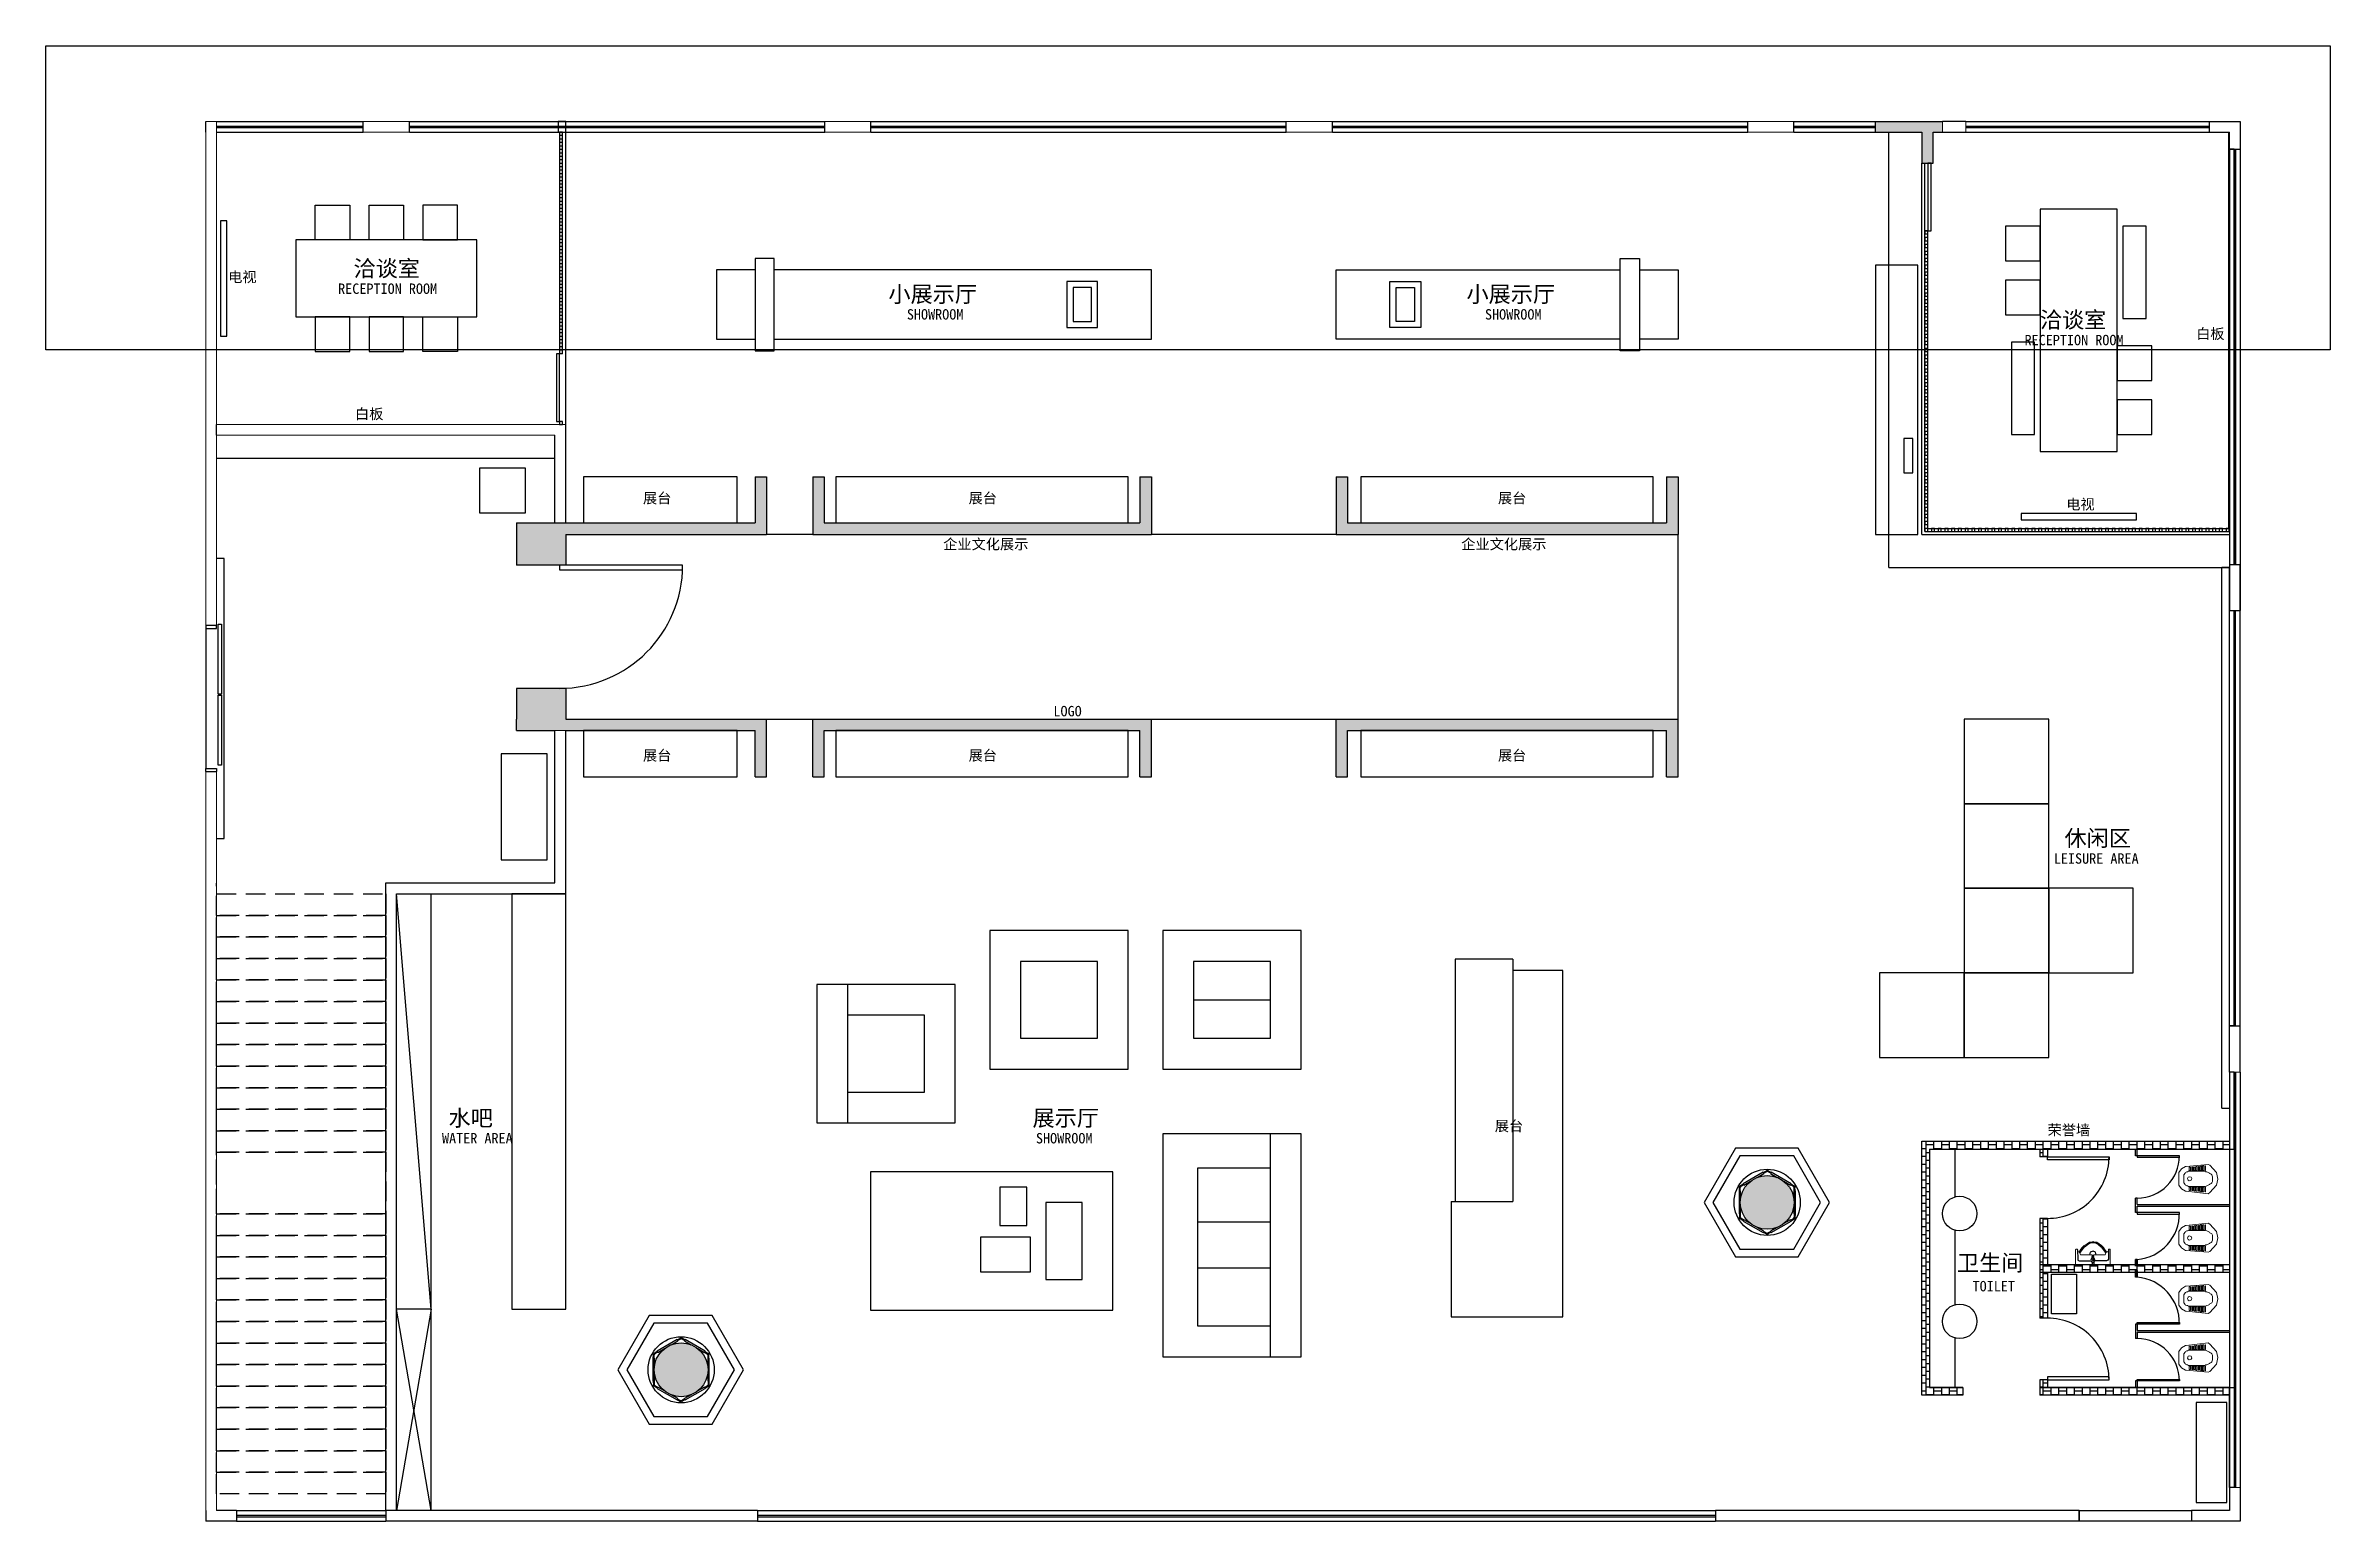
# Model space of a CAD drawing. Header units: millimetres. Extents: x 5625199 to 7433318, y -3316392 to -2552493.
# Drawn here: x 6098060 to 6127761, y -2654519 to -2635334 of the extents above; entities that cross this region are included whole.
import ezdxf

# ---------------------------------------------------------------- set-up
doc = ezdxf.new("R2010")
doc.units = ezdxf.units.MM
doc.linetypes.add('DASHEDX2', pattern=[38.1, 25.4, -12.7])
for name, color, linetype in [('155', 155, 'Continuous'), ('250', 250, 'Continuous'), ('PL-固定家具', 155, 'Continuous'), ('PL-固定落地', 155, 'Continuous'), ('PL-文字标注', 2, 'Continuous'), ('PL-新建墙体', 5, 'Continuous'), ('PL-活动家具', 15, 'Continuous'), ('PL-门', 4, 'Continuous')]:
    doc.layers.add(name, color=color, linetype=linetype)
doc.styles.add('黑体', font='simhei.ttf')
pattern_1 = [(90, (472834.33, -473759.71), (-101.6, 6e-15), []), (180, (472834.33, -473759.71), (-101.6, -50.8), [101.6, -101.6])]

msp = doc.modelspace()

# ---------------------------------------------------------------- texts
at = {"layer": 'PL-文字标注', "color": 2, "style": '黑体'}
for s, height, p in [('电视', 135.168, (6100432.67, -2638408.18)), ('洽谈室', 211.2, (6102061.23, -2638335.21)), ('RECEPTION ROOM', 135.168, (6101861.66, -2638560.84)), ('小展示厅', 211.2, (6109015.54, -2638669.03)), ('小展示厅', 211.2, (6116531.31, -2638669.03)), ('SHOWROOM', 135.168, (6109255.42, -2638894.66)), ('SHOWROOM', 135.168, (6116771.19, -2638894.66)), ('洽谈室', 211.2, (6123985.31, -2639002.86)), ('RECEPTION ROOM', 135.168, (6123785.75, -2639228.48)), ('白板', 135.168, (6126017.25, -2639147.21)), ('白板', 135.168, (6102081.85, -2640188.62)), ('展台', 135.168, (6105825.52, -2641283.97)), ('展台', 135.168, (6110058.7, -2641283.97)), ('展台', 135.168, (6116940.21, -2641283.97)), ('电视', 135.168, (6124329.03, -2641363.44)), ('企业文化展示', 135.168, (6109728.87, -2641882.29)), ('企业文化展示', 135.168, (6116463.81, -2641882.29)), ('LOGO', 135.168, (6111161.25, -2644053.1)), ('展台', 135.168, (6105825.52, -2644628.55)), ('展台', 135.168, (6110058.7, -2644628.55)), ('展台', 135.168, (6116940.21, -2644628.55)), ('休闲区', 211.2, (6124304.96, -2645743.76)), ('LEISURE AREA', 135.168, (6124166.44, -2645969.39)), ('水吧', 211.2, (6103296.85, -2649380.71)), ('展示厅', 211.2, (6110889.32, -2649380.71)), ('展台', 135.168, (6116899.22, -2649446.53)), ('荣誉墙', 135.168, (6124085.42, -2649499.79)), ('WATER AREA', 135.168, (6103211.98, -2649606.34)), ('SHOWROOM', 135.168, (6110933.61, -2649606.34)), ('卫生间', 211.2, (6122907.36, -2651263.96)), ('TOILET', 135.168, (6123110.35, -2651529.58))]:
    msp.add_text(s, height=height, dxfattribs=at).set_placement(p)

# ---------------------------------------------------------------- blocks, each defined once
blk = doc.blocks.new('GRDRDRD')
at = {"lineweight": 9}
for points in [[(5100139, -2518955), (5099855, -2518987)], [(5100139, -2518955), (5100163, -2518971)], [(5099847, -2519310), (5099792, -2519279), (5099760, -2519231), (5099760, -2519145), (5099760, -2519066), (5099792, -2519018), (5099847, -2518987)], [(5099823, -2519097), (5099839, -2519073)], [(5099823, -2519200), (5099823, -2519097)], [(5099839, -2519223), (5099823, -2519200)], [(5099839, -2519073), (5099847, -2519066), (5099863, -2519058), (5099871, -2519058), (5099886, -2519050), (5100100, -2519050)], [(5100107, -2519247), (5100100, -2519247), (5099886, -2519247), (5099871, -2519239), (5099863, -2519239), (5099847, -2519231), (5099839, -2519223)], [(5099847, -2518987), (5099855, -2518987)], [(5100100, -2519050), (5100107, -2519050)], [(5100107, -2519239), (5100100, -2519247)], [(5100107, -2519050), (5100123, -2519058), (5100139, -2519066), (5100155, -2519073), (5100163, -2519081), (5100178, -2519089), (5100186, -2519097)], [(5100186, -2519200), (5100178, -2519208), (5100163, -2519216), (5100155, -2519223), (5100139, -2519231), (5100123, -2519239), (5100107, -2519239)], [(5100163, -2518971), (5100250, -2519066), (5100265, -2519145), (5100250, -2519231), (5100163, -2519326)], [(5100186, -2519097), (5100194, -2519113)], [(5100194, -2519176), (5100186, -2519200)], [(5100194, -2519176), (5100194, -2519113)], [(5100139, -2519334), (5099855, -2519310), (5099847, -2519310)], [(5100163, -2519326), (5100139, -2519334)]]:
    blk.add_lwpolyline(points, dxfattribs=at)
at = {"lineweight": 13}
for points in [[(5099894, -2519176), (5099878, -2519168), (5099871, -2519152), (5099878, -2519129), (5099894, -2519121), (5099918, -2519129), (5099926, -2519152), (5099918, -2519168)], [(5099894, -2518995), (5099910, -2518995), (5099910, -2519042), (5099894, -2519042)], [(5099926, -2518995), (5099942, -2518995), (5099942, -2519042), (5099926, -2519042)], [(5099950, -2518995), (5099965, -2518987), (5099965, -2519042), (5099950, -2519042)], [(5099981, -2518987), (5099997, -2518987), (5099997, -2519042), (5099981, -2519042)], [(5100013, -2518987), (5100021, -2518987), (5100021, -2519042), (5100013, -2519042)], [(5100052, -2519042), (5100036, -2519042), (5100036, -2518979), (5100052, -2518979)], [(5100084, -2519042), (5100068, -2519042), (5100068, -2518979), (5100084, -2518979)], [(5100084, -2519318), (5100068, -2519318), (5100068, -2519255), (5100084, -2519255)], [(5100107, -2519042), (5100100, -2519042), (5100100, -2518979), (5100107, -2518979)], [(5100100, -2519318), (5100100, -2519255), (5100107, -2519255), (5100107, -2519318)]]:
    blk.add_lwpolyline(points, close=True, dxfattribs=at)
for points in [[(5099894, -2519302), (5099894, -2519255), (5099910, -2519255), (5099910, -2519302)], [(5099926, -2519302), (5099926, -2519255), (5099942, -2519255), (5099942, -2519302)], [(5099950, -2519302), (5099950, -2519255), (5099965, -2519255), (5099965, -2519302)], [(5099981, -2519310), (5099981, -2519255), (5099997, -2519255), (5099997, -2519310)], [(5100013, -2519310), (5100013, -2519255), (5100021, -2519255), (5100021, -2519310)], [(5100036, -2519310), (5100036, -2519255), (5100052, -2519255), (5100052, -2519318), (5100036, -2519310)], [(5099910, -2519302), (5099894, -2519302)], [(5099942, -2519302), (5099926, -2519302)], [(5099965, -2519302), (5099950, -2519302)], [(5099997, -2519310), (5099981, -2519310)], [(5100021, -2519310), (5100013, -2519310)]]:
    blk.add_lwpolyline(points, dxfattribs=at)
blk = doc.blocks.new('SFSEEE')
at = {"lineweight": 9}
for points in [[(5103261, -2495352), (5103269, -2495352), (5103269, -2495375), (5103261, -2495375), (5103072, -2495375), (5103072, -2494925), (5103261, -2494925), (5103269, -2494933), (5103269, -2494949), (5103261, -2494949)], [(5103198, -2495139), (5103198, -2495012), (5103198, -2494989), (5103222, -2494981), (5103238, -2494973)], [(5103238, -2495328), (5103222, -2495320), (5103198, -2495312), (5103198, -2495296), (5103198, -2495162)], [(5103246, -2494949), (5103238, -2494957), (5103238, -2494965), (5103238, -2494973), (5103269, -2494996), (5103293, -2495012), (5103317, -2495036), (5103340, -2495075), (5103364, -2495107), (5103364, -2495123), (5103372, -2495154), (5103364, -2495178), (5103364, -2495202), (5103340, -2495233), (5103317, -2495265), (5103293, -2495289), (5103269, -2495304), (5103238, -2495328), (5103238, -2495336), (5103238, -2495344), (5103246, -2495352)]]:
    blk.add_lwpolyline(points, dxfattribs=at)
at = {"lineweight": 25}
for points in [[(5103072, -2495146), (5103096, -2495146), (5103104, -2495139)], [(5103104, -2495162), (5103096, -2495162), (5103072, -2495162), (5103072, -2495139)], [(5103261, -2494949), (5103143, -2494957), (5103127, -2494957), (5103119, -2494973), (5103119, -2495123)], [(5103261, -2495352), (5103143, -2495352), (5103127, -2495344), (5103119, -2495328), (5103119, -2495178)], [(5103159, -2495139), (5103159, -2495131)], [(5103159, -2495162), (5103159, -2495154)], [(5103167, -2495146), (5103175, -2495146), (5103182, -2495146)], [(5103167, -2495154), (5103175, -2495154), (5103182, -2495154)], [(5103175, -2495162), (5103175, -2495154)], [(5103182, -2495146), (5103190, -2495146), (5103190, -2495139), (5103190, -2495162), (5103190, -2495139), (5103190, -2495162), (5103182, -2495154)], [(5103198, -2495194), (5103230, -2495186), (5103246, -2495154), (5103230, -2495115), (5103198, -2495107)], [(5103222, -2494981), (5103230, -2494989), (5103261, -2495012), (5103285, -2495028), (5103301, -2495044), (5103332, -2495083), (5103348, -2495107), (5103356, -2495131), (5103356, -2495154), (5103356, -2495170), (5103348, -2495194), (5103332, -2495225), (5103301, -2495257), (5103285, -2495273), (5103261, -2495289), (5103230, -2495312), (5103222, -2495320)]]:
    blk.add_lwpolyline(points, dxfattribs=at)
for points in [[(5103072, -2495139), (5103072, -2495162), (5103072, -2495146)], [(5103127, -2495123), (5103111, -2495131), (5103104, -2495154), (5103111, -2495170), (5103127, -2495178), (5103151, -2495170), (5103159, -2495154), (5103151, -2495131)], [(5103143, -2495154), (5103135, -2495146), (5103127, -2495146), (5103119, -2495154), (5103127, -2495162), (5103135, -2495162)], [(5103175, -2495162), (5103175, -2495139), (5103167, -2495139), (5103167, -2495162)]]:
    blk.add_lwpolyline(points, close=True, dxfattribs=at)
blk = doc.blocks.new('G$CFB626B85')
at = {"layer": 'PL-活动家具'}
for points in [[(1100, 3300), (2200, 3300), (2200, 4400), (1100, 4400)], [(1100, 2200), (2200, 2200), (2200, 3300), (1100, 3300)], [(1100, 1100), (2200, 1100), (2200, 2200), (1100, 2200)], [(2200, 1100), (3300, 1100), (3300, 2200), (2200, 2200)], [(0, 0), (1100, 0), (1100, 1100), (0, 1100)], [(1100, 0), (2200, 0), (2200, 1100), (1100, 1100)]]:
    blk.add_lwpolyline(points, close=True, dxfattribs=at)

# ---------------------------------------------------------------- hatches: boundary and pattern name
at = {"layer": 'PL-新建墙体'}
h = msp.add_hatch(dxfattribs=at)
h.set_pattern_fill('AR-B88', color=250, scale=0.5, angle=90)
h.set_pattern_definition(pattern_1)
h.paths.add_polyline_path([(6104680.9, -2641539.37), (6104180.9, -2641539.37), (6104180.9, -2641689.37), (6104180.91, -2642089.37), (6104820.9, -2642089.37), (6104820.9, -2641689.37), (6107432.02, -2641689.37), (6107432.02, -2640939.37), (6107282.02, -2640939.37), (6107282.02, -2641539.37), (6104820.9, -2641539.37)])
h.paths.add_polyline_path([(6104180.9, -2644089.37), (6104180.99, -2644239.37), (6104680.9, -2644239.37), (6104821.16, -2644239.37), (6107282.02, -2644239.37), (6107282.02, -2644839.37), (6107432.02, -2644839.37), (6107432.02, -2644089.37), (6104820.9, -2644089.37), (6104820.9, -2643689.37), (6104180.97, -2643689.37)])
h.paths.add_polyline_path([(6108032.02, -2644089.37), (6108032.02, -2644839.37), (6108182.02, -2644839.37), (6108182.02, -2644239.37), (6112285.64, -2644239.37), (6112285.64, -2644839.37), (6112435.64, -2644839.37), (6112435.64, -2644089.37)])
h.paths.add_polyline_path([(6112435.64, -2641689.37), (6112435.64, -2640939.37), (6112285.64, -2640939.37), (6112285.64, -2641539.37), (6108182.02, -2641539.37), (6108182.02, -2640939.37), (6108032.02, -2640939.37), (6108032.02, -2641689.37)])
h.paths.add_polyline_path([(6119280.92, -2641689.37), (6119280.92, -2640939.37), (6119130.92, -2640939.37), (6119130.92, -2641539.37), (6114985.64, -2641539.37), (6114985.64, -2640939.37), (6114835.64, -2640939.37), (6114835.64, -2641689.37)])
h.paths.add_polyline_path([(6114835.64, -2644089.37), (6114835.64, -2644839.37), (6114985.64, -2644839.37), (6114985.64, -2644239.37), (6119130.92, -2644239.37), (6119130.92, -2644839.37), (6119280.92, -2644839.37), (6119280.92, -2644089.37)])
h.paths.add_polyline_path([(6121850.28, -2636319.26), (6121850.28, -2636379.26), (6121850.28, -2636399.26), (6121850.28, -2636459.26), (6122450.28, -2636459.26), (6122450.28, -2636859.26), (6122600.28, -2636859.26), (6122600.28, -2636459.26), (6122720.87, -2636459.26), (6122720.87, -2636319.26)])
h.paths.add_polyline_path([(6120790.8, -2650372.82, 1), (6120090.8, -2650372.82, 1)])
h.paths.add_polyline_path([(6106670.87, -2652549.44, 1), (6105970.87, -2652549.44, 1)])
h = msp.add_hatch(dxfattribs=at)
h.set_pattern_fill('AR-B88', color=250, scale=0.5, angle=90)
h.set_pattern_definition(pattern_1)
h.paths.add_polyline_path([(6126450.45, -2649579.07), (6122450.28, -2649579.05), (6122450.28, -2652879.44), (6122984.49, -2652879.44), (6122984.49, -2652779.33), (6122550.49, -2652779.33), (6122550.49, -2649681.16), (6126450.45, -2649681.18)])
h.paths.add_polyline_path([(6126450.45, -2651180.24), (6123984.49, -2651180.24), (6123984.49, -2651280.24), (6126450.45, -2651280.24)])
h.paths.add_polyline_path([(6124084.49, -2651180.24), (6124084.49, -2650580.93), (6123984.49, -2650580.93), (6123984.49, -2651180.24)])
h.paths.add_polyline_path([(6123984.49, -2651280.24), (6123984.49, -2651879.34), (6124084.49, -2651879.34), (6124084.49, -2651280.24)])
h.paths.add_polyline_path([(6124084.49, -2649681.16), (6123984.49, -2649681.16), (6123984.49, -2649780.93), (6124084.49, -2649780.93), (6124084.49, -2649681.16)])
h.paths.add_polyline_path([(6124084.49, -2652779.33), (6124084.49, -2652679.34), (6123984.49, -2652679.34), (6123984.49, -2652779.33)])
h.paths.add_polyline_path([(6123984.49, -2652779.33), (6123984.49, -2652879.44), (6126450.44, -2652879.44), (6126450.44, -2652779.33), (6124084.49, -2652779.33)])

# ---------------------------------------------------------------- linework, layer by layer
at = {"color": 255, "ltscale": 500}
for p, q in [((6100140.76, -2636459.26), (6100140.76, -2636319.26)), ((6123020.87, -2636319.26), (6122720.87, -2636319.26)), ((6122720.87, -2636459.26), (6123020.87, -2636459.26)), ((6126188.78, -2636319.26), (6126590.47, -2636319.26)), ((6126188.78, -2636459.26), (6126450.46, -2636459.26)), ((6126450.45, -2636679.44), (6126450.46, -2636459.26)), ((6126590.47, -2636319.26), (6126590.45, -2636679.44)), ((6126450.45, -2636679.44), (6126590.45, -2636679.44)), ((6100280.87, -2640399.26), (6100280.87, -2640259.26)), ((6126450.45, -2642079.44), (6126590.45, -2642079.44)), ((6126450.45, -2642679.44), (6126590.45, -2642679.44)), ((6126450.44, -2648079.44), (6126590.45, -2648079.44)), ((6124495.45, -2654379.44), (6124495.45, -2654519.44)), ((6125954.64, -2654379.44), (6125954.64, -2654519.44))]:
    msp.add_line(p, q, dxfattribs=at)
at = {"lineweight": 18}
for p, q in [((6100280.87, -2636319.26), (6100140.76, -2636319.26)), ((6100140.76, -2642869.75), (6100140.76, -2636459.26)), ((6100280.87, -2636319.26), (6100280.87, -2640259.26)), ((6100280.87, -2640399.26), (6100280.87, -2642869.75)), ((6100140.76, -2654379.44), (6100140.76, -2644769.75)), ((6100280.88, -2654379.44), (6100280.87, -2644769.75)), ((6104821.09, -2646359.48), (6102620.87, -2646359.48))]:
    msp.add_line(p, q, dxfattribs=at)
at = {"color": 250, "ltscale": 500}
for p, q in [((6100280.87, -2636319.26), (6102188.78, -2636319.26)), ((6100280.87, -2636459.26), (6102188.78, -2636459.26)), ((6102788.78, -2636319.26), (6108188.78, -2636319.26)), ((6102788.78, -2636459.26), (6108188.78, -2636459.26)), ((6108788.78, -2636319.26), (6114188.78, -2636319.26)), ((6108788.78, -2636459.26), (6114188.78, -2636459.26)), ((6114788.78, -2636319.26), (6120188.78, -2636319.26)), ((6114788.78, -2636459.26), (6120188.78, -2636459.26)), ((6120788.78, -2636319.26), (6121850.28, -2636319.26)), ((6120788.78, -2636459.26), (6121850.28, -2636459.26)), ((6123020.87, -2636319.26), (6126188.78, -2636319.26)), ((6123020.87, -2636459.26), (6126188.78, -2636459.26)), ((6126450.45, -2636679.44), (6126450.45, -2639847.35)), ((6126450.45, -2636679.44), (6126450.45, -2642079.44)), ((6126590.45, -2636679.44), (6126590.45, -2642079.44)), ((6126450.45, -2648079.44), (6126450.45, -2642679.44)), ((6126590.45, -2648079.44), (6126590.45, -2642679.44)), ((6100140.76, -2642909.75), (6100140.76, -2644729.75)), ((6126450.45, -2648679.61), (6126450.45, -2654079.61)), ((6126590.45, -2648679.61), (6126590.45, -2654079.61)), ((6100540.44, -2654379.44), (6102480.87, -2654379.44)), ((6107313.59, -2654379.44), (6119767.71, -2654379.44)), ((6100540.44, -2654519.44), (6102480.87, -2654519.44)), ((6107313.59, -2654519.44), (6119767.71, -2654519.44))]:
    msp.add_line(p, q, dxfattribs=at)
at = {"color": 3, "ltscale": 500}
for p, q in [((6100280.87, -2636379.26), (6102188.78, -2636379.26)), ((6100280.87, -2636399.26), (6102188.78, -2636399.26)), ((6102788.78, -2636379.26), (6108188.78, -2636379.26)), ((6102788.78, -2636399.26), (6108188.78, -2636399.26)), ((6108788.78, -2636379.26), (6114188.78, -2636379.26)), ((6108788.78, -2636399.26), (6114188.78, -2636399.26)), ((6114788.78, -2636379.26), (6120188.78, -2636379.26)), ((6114788.78, -2636399.26), (6120188.78, -2636399.26)), ((6120788.78, -2636379.26), (6121850.28, -2636379.26)), ((6120788.78, -2636399.26), (6121850.28, -2636399.26)), ((6123020.87, -2636379.26), (6126188.78, -2636379.26)), ((6123020.87, -2636399.26), (6126188.78, -2636399.26)), ((6126510.45, -2636679.44), (6126510.45, -2642079.44)), ((6126530.45, -2636679.44), (6126530.45, -2642079.44)), ((6126510.45, -2648079.44), (6126510.45, -2642679.44)), ((6126530.45, -2648079.44), (6126530.45, -2642679.44)), ((6126510.45, -2648679.61), (6126510.45, -2654079.61)), ((6126530.45, -2648679.61), (6126530.45, -2654079.61)), ((6100540.44, -2654439.44), (6102480.87, -2654439.44)), ((6100540.44, -2654459.44), (6102480.87, -2654459.44)), ((6107313.59, -2654439.44), (6119767.71, -2654439.44)), ((6107313.59, -2654459.44), (6119767.71, -2654459.44))]:
    msp.add_line(p, q, dxfattribs=at)
at = {"color": 255}
for p, q in [((6102188.78, -2636459.26), (6102188.78, -2636319.26)), ((6102788.78, -2636459.26), (6102788.78, -2636319.26)), ((6108188.78, -2636459.26), (6108188.78, -2636319.26)), ((6108788.78, -2636459.26), (6108788.78, -2636319.26)), ((6114188.78, -2636459.26), (6114188.78, -2636319.26)), ((6114788.78, -2636459.26), (6114788.78, -2636319.26)), ((6120188.78, -2636459.26), (6120188.78, -2636319.26)), ((6120788.78, -2636459.26), (6120788.78, -2636319.26)), ((6126188.78, -2636459.26), (6126188.78, -2636319.26)), ((6100540.44, -2654379.44), (6100540.44, -2654519.44)), ((6102480.87, -2654379.44), (6102480.87, -2654519.44)), ((6107313.59, -2654379.44), (6107313.59, -2654519.44)), ((6107313.59, -2654379.44), (6107313.59, -2654519.44)), ((6119767.71, -2654379.44), (6119767.71, -2654519.44))]:
    msp.add_line(p, q, dxfattribs=at)
at = {"color": 255, "lineweight": 9}
for p, q in [((6102188.78, -2636319.26), (6102788.78, -2636319.26)), ((6102188.78, -2636459.26), (6102788.78, -2636459.26)), ((6108188.78, -2636319.26), (6108788.78, -2636319.26)), ((6108188.78, -2636459.26), (6108788.78, -2636459.26)), ((6114188.78, -2636319.26), (6114788.78, -2636319.26)), ((6114188.78, -2636459.26), (6114788.78, -2636459.26)), ((6120188.78, -2636319.26), (6120788.78, -2636319.26)), ((6120188.78, -2636459.26), (6120788.78, -2636459.26)), ((6122720.87, -2636319.26), (6122720.87, -2636459.26)), ((6123020.87, -2636319.26), (6123020.87, -2636459.26)), ((6126590.46, -2648679.61), (6126450.45, -2648679.61)), ((6126590.46, -2654079.66), (6126450.46, -2654079.66)), ((6124495.45, -2654379.44), (6119767.71, -2654379.44)), ((6124495.45, -2654519.44), (6119767.71, -2654519.44))]:
    msp.add_line(p, q, dxfattribs=at)
at = {"lineweight": 9}
for p, q in [((6100280.87, -2640259.26), (6102340.87, -2640259.26)), ((6100280.87, -2640399.26), (6102480.87, -2640399.26)), ((6104820.9, -2640259.26), (6102340.87, -2640259.26)), ((6102340.87, -2640259.26), (6102340.87, -2640259.26)), ((6104680.9, -2640399.26), (6102480.87, -2640399.26)), ((6104680.9, -2644239.37), (6104820.9, -2644239.38))]:
    msp.add_line(p, q, dxfattribs=at)
at = {"ltscale": 500}
for p, q in [((6104680.9, -2641539.37), (6104680.9, -2640399.26)), ((6104820.9, -2641539.37), (6104820.9, -2640259.26)), ((6126450.45, -2642079.44), (6126450.45, -2642679.44)), ((6126450.45, -2642679.44), (6126450.45, -2642124.37)), ((6126590.45, -2642079.44), (6126590.45, -2642679.44)), ((6126590.45, -2642679.44), (6126590.45, -2642079.44)), ((6100140.76, -2642869.75), (6100280.87, -2642869.75)), ((6104680.9, -2646219.85), (6104680.9, -2644239.37)), ((6104821.09, -2646359.48), (6104821.16, -2644239.37)), ((6100140.76, -2644769.75), (6100280.87, -2644769.75)), ((6102480.87, -2646219.85), (6104680.9, -2646219.85)), ((6102620.87, -2646359.48), (6104820.9, -2646359.48)), ((6126450.45, -2648679.61), (6126450.45, -2648079.44)), ((6126590.45, -2648679.61), (6126590.45, -2648079.44)), ((6122450.28, -2652879.44), (6122450.28, -2650976.79)), ((6126450.46, -2652779.33), (6123984.49, -2652779.33)), ((6126450.46, -2652879.44), (6126450.46, -2652879.44)), ((6126450.46, -2654079.66), (6126450.46, -2654379.44)), ((6126590.46, -2654079.66), (6126590.46, -2654519.44)), ((6100140.76, -2654379.44), (6100140.76, -2654519.44)), ((6100540.44, -2654379.44), (6100280.88, -2654379.44)), ((6107313.59, -2654379.44), (6102480.87, -2654379.44)), ((6124495.45, -2654379.44), (6119767.71, -2654379.44)), ((6126450.46, -2654379.44), (6125954.64, -2654379.44)), ((6100540.44, -2654519.44), (6100140.76, -2654519.44)), ((6107313.59, -2654519.44), (6102480.87, -2654519.44)), ((6124495.45, -2654519.44), (6119767.71, -2654519.44)), ((6126590.46, -2654519.44), (6125954.64, -2654519.44))]:
    msp.add_line(p, q, dxfattribs=at)
at = {"color": 255, "linetype": 'DASHEDX2', "ltscale": 10}
msp.add_line((6100280.87, -2653879.44), (6100280.87, -2646220.42), dxfattribs=at)
at = {"color": 255, "lineweight": 18}
msp.add_line((6100280.87, -2651658.86), (6100280.87, -2646220.42), dxfattribs=at)
for p, q in [((6102480.87, -2654379.44), (6102480.87, -2646219.85)), ((6102620.87, -2654379.44), (6102620.87, -2646359.48))]:
    msp.add_line(p, q)
at = {"ltscale": 500}
for points in [[(6100140.76, -2642869.75), (6100140.76, -2642909.75), (6100280.76, -2642909.75), (6100280.76, -2642869.75)], [(6100140.76, -2644769.75), (6100140.76, -2644729.75), (6100280.76, -2644729.75), (6100280.76, -2644769.75)]]:
    msp.add_lwpolyline(points, dxfattribs=at)
at = {"color": 250, "linetype": 'DASHEDX2', "ltscale": 10}
for points in [[(6100280.87, -2646361.44), (6102480.87, -2646361.51), (6102480.87, -2646641.51), (6100280.87, -2646641.44)], [(6100280.87, -2646641.44), (6102480.87, -2646641.51), (6102480.87, -2646921.51), (6100280.87, -2646921.44)], [(6100280.87, -2646921.44), (6102480.87, -2646921.51), (6102480.87, -2647201.51), (6100280.87, -2647201.44)], [(6100280.87, -2647201.44), (6102480.87, -2647201.51), (6102480.87, -2647481.51), (6100280.87, -2647481.44)], [(6100280.87, -2647481.44), (6102480.87, -2647481.51), (6102480.87, -2647761.51), (6100280.87, -2647761.44)], [(6100280.87, -2647761.44), (6102480.87, -2647761.51), (6102480.87, -2648041.51), (6100280.87, -2648041.44)], [(6100280.87, -2648041.44), (6102480.87, -2648041.51), (6102480.87, -2648321.51), (6100280.87, -2648321.44)], [(6100280.87, -2648321.44), (6102480.87, -2648321.51), (6102480.87, -2648601.51), (6100280.87, -2648601.44)], [(6100280.87, -2648601.44), (6102480.87, -2648601.51), (6102480.87, -2648881.51), (6100280.87, -2648881.44)], [(6100280.87, -2648881.44), (6102480.87, -2648881.51), (6102480.87, -2649161.51), (6100280.87, -2649161.44)], [(6100280.87, -2649161.44), (6102480.87, -2649161.51), (6102480.87, -2649441.51), (6100280.87, -2649441.44)], [(6100280.87, -2649441.44), (6102480.87, -2649441.51), (6102480.87, -2649721.51), (6100280.87, -2649721.44)], [(6100280.87, -2649721.44), (6102480.87, -2649721.51), (6102480.87, -2650521.51), (6100280.87, -2650521.44)], [(6100280.87, -2650521.44), (6102480.87, -2650521.51), (6102480.87, -2650801.51), (6100280.87, -2650801.44)], [(6100280.87, -2650801.44), (6102480.87, -2650801.51), (6102480.87, -2651081.51), (6100280.87, -2651081.44)], [(6100280.87, -2651081.44), (6102480.87, -2651081.51), (6102480.87, -2651361.51), (6100280.87, -2651361.44)], [(6100280.87, -2651361.44), (6102480.87, -2651361.51), (6102480.87, -2651641.51), (6100280.87, -2651641.44)], [(6100280.87, -2651641.44), (6102480.87, -2651641.51), (6102480.87, -2651921.51), (6100280.87, -2651921.44)], [(6100280.87, -2651921.44), (6102480.87, -2651921.51), (6102480.87, -2652201.51), (6100280.87, -2652201.44)], [(6100280.87, -2652201.44), (6102480.87, -2652201.51), (6102480.87, -2652481.51), (6100280.87, -2652481.44)], [(6100280.87, -2652481.44), (6102480.87, -2652481.51), (6102480.87, -2652761.51), (6100280.87, -2652761.44)], [(6100280.87, -2652761.44), (6102480.87, -2652761.51), (6102480.87, -2653041.51), (6100280.87, -2653041.44)], [(6100280.87, -2653041.44), (6102480.87, -2653041.51), (6102480.87, -2653321.51), (6100280.87, -2653321.44)], [(6100280.87, -2653321.44), (6102480.87, -2653321.51), (6102480.87, -2653601.51), (6100280.87, -2653601.44)], [(6100280.87, -2653601.44), (6102480.87, -2653601.51), (6102480.87, -2653881.51), (6100280.87, -2653881.44)], [(6100280.87, -2653881.44), (6102480.87, -2653881.51), (6102480.87, -2654161.51), (6100280.87, -2654161.44)]]:
    msp.add_lwpolyline(points, close=True, dxfattribs=at)
at = {"layer": '155', "color": 6, "ltscale": 500}
msp.add_lwpolyline([(6098059.96, -2635333.86), (6127761.28, -2635333.86), (6127761.28, -2639288.42), (6098059.96, -2639288.42)], close=True, dxfattribs=at)
at = {"layer": '250', "ltscale": 500}
for p, q in [((6108032.02, -2641689.37), (6107432.02, -2641689.37)), ((6114835.64, -2641689.37), (6112435.64, -2641689.37)), ((6119280.92, -2644089.37), (6119280.92, -2641689.37)), ((6107432.02, -2644089.37), (6108032.02, -2644089.37)), ((6112435.64, -2644089.37), (6114835.64, -2644089.37))]:
    msp.add_line(p, q, dxfattribs=at)
msp.add_lwpolyline([(6124495.45, -2654379.44), (6125954.64, -2654379.44), (6125954.64, -2654519.44), (6124495.45, -2654519.44)], close=True, dxfattribs=at)
at = {"layer": 'PL-固定家具', "ltscale": 500}
for p, q in [((6104740.9, -2636459.15), (6104740.9, -2639339.26)), ((6104780.9, -2639339.15), (6104780.9, -2636459.15)), ((6122490.28, -2641649.37), (6122490.28, -2637739.26)), ((6122530.28, -2641609.37), (6122530.28, -2637739.26)), ((6104780.9, -2639339.26), (6104740.9, -2639339.26)), ((6122530.28, -2641609.37), (6126450.45, -2641609.37)), ((6122490.28, -2641649.37), (6126450.45, -2641649.37)), ((6125230.47, -2649765.94), (6125230.47, -2649681.17)), ((6125250.47, -2649765.94), (6125230.47, -2649765.94)), ((6125250.47, -2649765.94), (6125250.47, -2649681.17)), ((6125230.47, -2650505.47), (6125230.47, -2650315.94)), ((6125250.47, -2650315.94), (6125230.47, -2650315.94)), ((6125250.47, -2650505.47), (6125230.47, -2650505.47)), ((6125250.47, -2650400.71), (6125250.47, -2650315.94)), ((6125250.47, -2650400.71), (6126450.47, -2650400.71)), ((6125250.47, -2650505.47), (6125250.47, -2650420.71)), ((6125250.47, -2650420.71), (6126450.47, -2650420.71)), ((6125230.47, -2651200.26), (6125230.47, -2651115.47)), ((6125230.47, -2651115.47), (6125230.47, -2651200.24)), ((6125250.47, -2651115.47), (6125230.47, -2651115.47)), ((6125250.47, -2651200.26), (6125250.47, -2651115.47)), ((6125250.47, -2651115.47), (6125250.47, -2651200.24)), ((6125230.47, -2651260.01), (6125230.47, -2651344.8)), ((6125230.47, -2651344.8), (6125230.47, -2651260.03)), ((6125250.47, -2651344.8), (6125230.47, -2651344.8)), ((6125250.47, -2651260.01), (6125250.47, -2651344.8)), ((6125250.47, -2651344.8), (6125250.47, -2651260.03)), ((6125230.47, -2651954.8), (6125230.47, -2652144.33)), ((6125250.47, -2651954.8), (6125230.47, -2651954.8)), ((6125250.47, -2651954.8), (6125250.47, -2652039.56)), ((6125250.47, -2652144.33), (6125230.47, -2652144.33)), ((6125250.47, -2652039.56), (6126450.47, -2652039.56)), ((6125250.47, -2652059.56), (6125250.47, -2652144.33)), ((6125250.47, -2652059.56), (6126450.47, -2652059.56)), ((6125230.47, -2652694.33), (6125230.47, -2652779.1)), ((6125250.47, -2652694.33), (6125230.47, -2652694.33)), ((6125250.47, -2652694.33), (6125250.47, -2652779.1))]:
    msp.add_line(p, q, dxfattribs=at)
at = {"layer": 'PL-固定家具'}
msp.add_line((6104680.9, -2640699.26), (6100280.87, -2640699.26), dxfattribs=at)
at = {"layer": 'PL-固定家具', "color": 8}
for p, q in [((6120079.39, -2650222.69), (6120080.52, -2650176.35)), ((6120089.39, -2650222.94), (6120090.51, -2650176.6)), ((6120130.08, -2650134.89), (6120090.51, -2650159.04)), ((6120135.29, -2650143.42), (6120095.72, -2650167.57)), ((6120390.1, -2649984.77), (6120430.8, -2649962.57)), ((6120394.89, -2649993.55), (6120435.59, -2649971.35)), ((6120486.7, -2649993.55), (6120446.01, -2649971.35)), ((6120491.49, -2649984.77), (6120450.79, -2649962.57)), ((6120746.3, -2650143.42), (6120785.87, -2650167.57)), ((6120751.51, -2650134.89), (6120791.08, -2650159.04)), ((6120792.21, -2650222.94), (6120791.08, -2650176.6)), ((6120802.21, -2650222.69), (6120801.08, -2650176.35)), ((6120079.39, -2650522.94), (6120080.52, -2650569.28)), ((6120089.39, -2650522.69), (6120090.51, -2650569.04)), ((6120792.21, -2650522.69), (6120791.08, -2650569.04)), ((6120802.21, -2650522.94), (6120801.08, -2650569.28)), ((6120130.08, -2650610.74), (6120090.51, -2650586.6)), ((6120135.29, -2650602.21), (6120095.72, -2650578.06)), ((6120390.1, -2650760.87), (6120430.8, -2650783.06)), ((6120394.89, -2650752.09), (6120435.59, -2650774.28)), ((6120486.7, -2650752.09), (6120446.01, -2650774.28)), ((6120491.49, -2650760.87), (6120450.79, -2650783.06)), ((6120746.3, -2650602.21), (6120785.87, -2650578.06)), ((6120751.51, -2650610.74), (6120791.08, -2650586.6)), ((6106010.16, -2652311.51), (6105970.59, -2652335.66)), ((6106015.37, -2652320.05), (6105975.8, -2652344.19)), ((6106270.18, -2652161.39), (6106310.88, -2652139.19)), ((6106274.97, -2652170.17), (6106315.67, -2652147.97)), ((6106366.78, -2652170.17), (6106326.08, -2652147.97)), ((6106371.57, -2652161.39), (6106330.87, -2652139.19)), ((6106626.38, -2652320.05), (6106665.95, -2652344.19)), ((6106631.59, -2652311.51), (6106671.16, -2652335.66)), ((6105959.47, -2652399.32), (6105960.59, -2652352.97)), ((6105969.46, -2652399.56), (6105970.59, -2652353.22)), ((6106672.29, -2652399.56), (6106671.16, -2652353.22)), ((6106682.28, -2652399.32), (6106681.15, -2652352.97)), ((6105959.47, -2652699.56), (6105960.59, -2652745.9)), ((6105969.46, -2652699.32), (6105970.59, -2652745.66)), ((6106010.16, -2652787.37), (6105970.59, -2652763.22)), ((6106015.37, -2652778.83), (6105975.8, -2652754.68)), ((6106626.38, -2652778.83), (6106665.95, -2652754.68)), ((6106631.59, -2652787.37), (6106671.16, -2652763.22)), ((6106672.29, -2652699.32), (6106671.16, -2652745.66)), ((6106682.28, -2652699.56), (6106681.15, -2652745.9)), ((6106270.18, -2652937.49), (6106310.88, -2652959.68)), ((6106274.97, -2652928.71), (6106315.67, -2652950.9)), ((6106366.78, -2652928.71), (6106326.08, -2652950.9)), ((6106371.57, -2652937.49), (6106330.87, -2652959.68))]:
    msp.add_line(p, q, dxfattribs=at)
at = {"layer": 'PL-固定家具', "color": 250, "ltscale": 500}
for points in [[(6104740.9, -2636499.15), (6104780.9, -2636499.15), (6104780.9, -2636459.15), (6104740.9, -2636459.15)], [(6104740.9, -2636589.15), (6104780.9, -2636589.15), (6104780.9, -2636549.15), (6104740.9, -2636549.15)], [(6104740.9, -2636679.15), (6104780.9, -2636679.15), (6104780.9, -2636639.15), (6104740.9, -2636639.15)], [(6104740.9, -2636769.15), (6104780.9, -2636769.15), (6104780.9, -2636729.15), (6104740.9, -2636729.15)], [(6104740.9, -2636859.15), (6104780.9, -2636859.15), (6104780.9, -2636819.15), (6104740.9, -2636819.15)], [(6104740.9, -2636949.15), (6104780.9, -2636949.15), (6104780.9, -2636909.15), (6104740.9, -2636909.15)], [(6104740.9, -2637039.15), (6104780.9, -2637039.15), (6104780.9, -2636999.15), (6104740.9, -2636999.15)], [(6104740.9, -2637129.15), (6104780.9, -2637129.15), (6104780.9, -2637089.15), (6104740.9, -2637089.15)], [(6104740.9, -2637219.15), (6104780.9, -2637219.15), (6104780.9, -2637179.15), (6104740.9, -2637179.15)], [(6104740.9, -2637309.15), (6104780.9, -2637309.15), (6104780.9, -2637269.15), (6104740.9, -2637269.15)], [(6104740.9, -2637399.15), (6104780.9, -2637399.15), (6104780.9, -2637359.15), (6104740.9, -2637359.15)], [(6104740.9, -2637489.15), (6104780.9, -2637489.15), (6104780.9, -2637449.15), (6104740.9, -2637449.15)], [(6104740.9, -2637579.15), (6104780.9, -2637579.15), (6104780.9, -2637539.15), (6104740.9, -2637539.15)], [(6104740.9, -2637669.15), (6104780.9, -2637669.15), (6104780.9, -2637629.15), (6104740.9, -2637629.15)], [(6104740.9, -2637759.15), (6104780.9, -2637759.15), (6104780.9, -2637719.15), (6104740.9, -2637719.15)], [(6122530.28, -2637739.37), (6122490.28, -2637739.37), (6122490.28, -2637779.37), (6122530.28, -2637779.37)], [(6104740.9, -2637849.15), (6104780.9, -2637849.15), (6104780.9, -2637809.15), (6104740.9, -2637809.15)], [(6104740.9, -2637939.15), (6104780.9, -2637939.15), (6104780.9, -2637899.15), (6104740.9, -2637899.15)], [(6104740.9, -2638029.15), (6104780.9, -2638029.15), (6104780.9, -2637989.15), (6104740.9, -2637989.15)], [(6122530.28, -2637829.37), (6122490.28, -2637829.37), (6122490.28, -2637869.37), (6122530.28, -2637869.37)], [(6122530.28, -2637919.37), (6122490.28, -2637919.37), (6122490.28, -2637959.37), (6122530.28, -2637959.37)], [(6122530.28, -2638009.37), (6122490.28, -2638009.37), (6122490.28, -2638049.37), (6122530.28, -2638049.37)], [(6104740.9, -2638119.15), (6104780.9, -2638119.15), (6104780.9, -2638079.15), (6104740.9, -2638079.15)], [(6104740.9, -2638209.15), (6104780.9, -2638209.15), (6104780.9, -2638169.15), (6104740.9, -2638169.15)], [(6104740.9, -2638299.15), (6104780.9, -2638299.15), (6104780.9, -2638259.15), (6104740.9, -2638259.15)], [(6104740.9, -2638389.15), (6104780.9, -2638389.15), (6104780.9, -2638349.15), (6104740.9, -2638349.15)], [(6122530.28, -2638099.37), (6122490.28, -2638099.37), (6122490.28, -2638139.37), (6122530.28, -2638139.37)], [(6122530.28, -2638189.37), (6122490.28, -2638189.37), (6122490.28, -2638229.37), (6122530.28, -2638229.37)], [(6122530.28, -2638279.37), (6122490.28, -2638279.37), (6122490.28, -2638319.37), (6122530.28, -2638319.37)], [(6104740.9, -2638479.15), (6104780.9, -2638479.15), (6104780.9, -2638439.15), (6104740.9, -2638439.15)], [(6104740.9, -2638569.15), (6104780.9, -2638569.15), (6104780.9, -2638529.15), (6104740.9, -2638529.15)], [(6104740.9, -2638659.15), (6104780.9, -2638659.15), (6104780.9, -2638619.15), (6104740.9, -2638619.15)], [(6122530.28, -2638369.37), (6122490.28, -2638369.37), (6122490.28, -2638409.37), (6122530.28, -2638409.37)], [(6122530.28, -2638459.37), (6122490.28, -2638459.37), (6122490.28, -2638499.37), (6122530.28, -2638499.37)], [(6122530.28, -2638549.37), (6122490.28, -2638549.37), (6122490.28, -2638589.37), (6122530.28, -2638589.37)], [(6122530.28, -2638639.37), (6122490.28, -2638639.37), (6122490.28, -2638679.37), (6122530.28, -2638679.37)], [(6104740.9, -2638749.15), (6104780.9, -2638749.15), (6104780.9, -2638709.15), (6104740.9, -2638709.15)], [(6104740.9, -2638839.15), (6104780.9, -2638839.15), (6104780.9, -2638799.15), (6104740.9, -2638799.15)], [(6104740.9, -2638929.15), (6104780.9, -2638929.15), (6104780.9, -2638889.15), (6104740.9, -2638889.15)], [(6122530.28, -2638729.37), (6122490.28, -2638729.37), (6122490.28, -2638769.37), (6122530.28, -2638769.37)], [(6122530.28, -2638819.37), (6122490.28, -2638819.37), (6122490.28, -2638859.37), (6122530.28, -2638859.37)], [(6122530.28, -2638909.37), (6122490.28, -2638909.37), (6122490.28, -2638949.37), (6122530.28, -2638949.37)], [(6104740.9, -2639019.15), (6104780.9, -2639019.15), (6104780.9, -2638979.15), (6104740.9, -2638979.15)], [(6104740.9, -2639109.15), (6104780.9, -2639109.15), (6104780.9, -2639069.15), (6104740.9, -2639069.15)], [(6104740.9, -2639199.15), (6104780.9, -2639199.15), (6104780.9, -2639159.15), (6104740.9, -2639159.15)], [(6104740.9, -2639289.15), (6104780.9, -2639289.15), (6104780.9, -2639249.15), (6104740.9, -2639249.15)], [(6122530.28, -2638999.37), (6122490.28, -2638999.37), (6122490.28, -2639039.37), (6122530.28, -2639039.37)], [(6122530.28, -2639089.37), (6122490.28, -2639089.37), (6122490.28, -2639129.37), (6122530.28, -2639129.37)], [(6122530.28, -2639179.37), (6122490.28, -2639179.37), (6122490.28, -2639219.37), (6122530.28, -2639219.37)], [(6122530.28, -2639269.37), (6122490.28, -2639269.37), (6122490.28, -2639309.37), (6122530.28, -2639309.37)], [(6122530.28, -2639359.37), (6122490.28, -2639359.37), (6122490.28, -2639399.37), (6122530.28, -2639399.37)], [(6122530.28, -2639449.37), (6122490.28, -2639449.37), (6122490.28, -2639489.37), (6122530.28, -2639489.37)], [(6122530.28, -2639539.37), (6122490.28, -2639539.37), (6122490.28, -2639579.37), (6122530.28, -2639579.37)], [(6122530.28, -2639629.37), (6122490.28, -2639629.37), (6122490.28, -2639669.37), (6122530.28, -2639669.37)], [(6122530.28, -2639719.37), (6122490.28, -2639719.37), (6122490.28, -2639759.37), (6122530.28, -2639759.37)], [(6122530.28, -2639809.37), (6122490.28, -2639809.37), (6122490.28, -2639849.37), (6122530.28, -2639849.37)], [(6122530.28, -2639899.37), (6122490.28, -2639899.37), (6122490.28, -2639939.37), (6122530.28, -2639939.37)], [(6122530.28, -2639989.37), (6122490.28, -2639989.37), (6122490.28, -2640029.37), (6122530.28, -2640029.37)], [(6122530.28, -2640079.37), (6122490.28, -2640079.37), (6122490.28, -2640119.37), (6122530.28, -2640119.37)], [(6122530.28, -2640169.37), (6122490.28, -2640169.37), (6122490.28, -2640209.37), (6122530.28, -2640209.37)], [(6122530.28, -2640259.37), (6122490.28, -2640259.37), (6122490.28, -2640299.37), (6122530.28, -2640299.37)], [(6122530.28, -2640349.37), (6122490.28, -2640349.37), (6122490.28, -2640389.37), (6122530.28, -2640389.37)], [(6122530.28, -2640439.37), (6122490.28, -2640439.37), (6122490.28, -2640479.37), (6122530.28, -2640479.37)], [(6122530.28, -2640529.37), (6122490.28, -2640529.37), (6122490.28, -2640569.37), (6122530.28, -2640569.37)], [(6122530.28, -2640619.37), (6122490.28, -2640619.37), (6122490.28, -2640659.37), (6122530.28, -2640659.37)], [(6122530.28, -2640709.37), (6122490.28, -2640709.37), (6122490.28, -2640749.37), (6122530.28, -2640749.37)], [(6122530.28, -2640799.37), (6122490.28, -2640799.37), (6122490.28, -2640839.37), (6122530.28, -2640839.37)], [(6122530.28, -2640889.37), (6122490.28, -2640889.37), (6122490.28, -2640929.37), (6122530.28, -2640929.37)], [(6122530.28, -2640979.37), (6122490.28, -2640979.37), (6122490.28, -2641019.37), (6122530.28, -2641019.37)], [(6122530.28, -2641069.37), (6122490.28, -2641069.37), (6122490.28, -2641109.37), (6122530.28, -2641109.37)], [(6122530.28, -2641159.37), (6122490.28, -2641159.37), (6122490.28, -2641199.37), (6122530.28, -2641199.37)], [(6122530.28, -2641249.37), (6122490.28, -2641249.37), (6122490.28, -2641289.37), (6122530.28, -2641289.37)], [(6122530.28, -2641339.37), (6122490.28, -2641339.37), (6122490.28, -2641379.37), (6122530.28, -2641379.37)], [(6122530.28, -2641429.37), (6122490.28, -2641429.37), (6122490.28, -2641469.37), (6122530.28, -2641469.37)], [(6122530.28, -2641519.37), (6122490.28, -2641519.37), (6122490.28, -2641559.37), (6122530.28, -2641559.37)], [(6122617.28, -2641609.37), (6122577.28, -2641609.37), (6122577.28, -2641649.37), (6122617.28, -2641649.37)], [(6122704.28, -2641609.37), (6122664.28, -2641609.37), (6122664.28, -2641649.37), (6122704.28, -2641649.37)], [(6122791.28, -2641609.37), (6122751.28, -2641609.37), (6122751.28, -2641649.37), (6122791.28, -2641649.37)], [(6122878.28, -2641609.37), (6122838.28, -2641609.37), (6122838.28, -2641649.37), (6122878.28, -2641649.37)], [(6122965.28, -2641609.37), (6122925.28, -2641609.37), (6122925.28, -2641649.37), (6122965.28, -2641649.37)], [(6123052.28, -2641609.37), (6123012.28, -2641609.37), (6123012.28, -2641649.37), (6123052.28, -2641649.37)], [(6123139.28, -2641609.37), (6123099.28, -2641609.37), (6123099.28, -2641649.37), (6123139.28, -2641649.37)], [(6123226.28, -2641609.37), (6123186.28, -2641609.37), (6123186.28, -2641649.37), (6123226.28, -2641649.37)], [(6123313.28, -2641609.37), (6123273.28, -2641609.37), (6123273.28, -2641649.37), (6123313.28, -2641649.37)], [(6123400.28, -2641609.37), (6123360.28, -2641609.37), (6123360.28, -2641649.37), (6123400.28, -2641649.37)], [(6123487.28, -2641609.37), (6123447.28, -2641609.37), (6123447.28, -2641649.37), (6123487.28, -2641649.37)], [(6123574.28, -2641609.37), (6123534.28, -2641609.37), (6123534.28, -2641649.37), (6123574.28, -2641649.37)], [(6123661.28, -2641609.37), (6123621.28, -2641609.37), (6123621.28, -2641649.37), (6123661.28, -2641649.37)], [(6123748.28, -2641609.37), (6123708.28, -2641609.37), (6123708.28, -2641649.37), (6123748.28, -2641649.37)], [(6123835.28, -2641609.37), (6123795.28, -2641609.37), (6123795.28, -2641649.37), (6123835.28, -2641649.37)], [(6123922.28, -2641609.37), (6123882.28, -2641609.37), (6123882.28, -2641649.37), (6123922.28, -2641649.37)], [(6124009.28, -2641609.37), (6123969.28, -2641609.37), (6123969.28, -2641649.37), (6124009.28, -2641649.37)], [(6124096.28, -2641609.37), (6124056.28, -2641609.37), (6124056.28, -2641649.37), (6124096.28, -2641649.37)], [(6124183.28, -2641609.37), (6124143.28, -2641609.37), (6124143.28, -2641649.37), (6124183.28, -2641649.37)], [(6124270.28, -2641609.37), (6124230.28, -2641609.37), (6124230.28, -2641649.37), (6124270.28, -2641649.37)], [(6124357.28, -2641609.37), (6124317.28, -2641609.37), (6124317.28, -2641649.37), (6124357.28, -2641649.37)], [(6124444.28, -2641609.37), (6124404.28, -2641609.37), (6124404.28, -2641649.37), (6124444.28, -2641649.37)], [(6124531.28, -2641609.37), (6124491.28, -2641609.37), (6124491.28, -2641649.37), (6124531.28, -2641649.37)], [(6124618.28, -2641609.37), (6124578.28, -2641609.37), (6124578.28, -2641649.37), (6124618.28, -2641649.37)], [(6124705.28, -2641609.37), (6124665.28, -2641609.37), (6124665.28, -2641649.37), (6124705.28, -2641649.37)], [(6124792.28, -2641609.37), (6124752.28, -2641609.37), (6124752.28, -2641649.37), (6124792.28, -2641649.37)], [(6124879.28, -2641609.37), (6124839.28, -2641609.37), (6124839.28, -2641649.37), (6124879.28, -2641649.37)], [(6124966.28, -2641609.37), (6124926.28, -2641609.37), (6124926.28, -2641649.37), (6124966.28, -2641649.37)], [(6125053.28, -2641609.37), (6125013.28, -2641609.37), (6125013.28, -2641649.37), (6125053.28, -2641649.37)], [(6125140.28, -2641609.37), (6125100.28, -2641609.37), (6125100.28, -2641649.37), (6125140.28, -2641649.37)], [(6125227.28, -2641609.37), (6125187.28, -2641609.37), (6125187.28, -2641649.37), (6125227.28, -2641649.37)], [(6125314.28, -2641609.37), (6125274.28, -2641609.37), (6125274.28, -2641649.37), (6125314.28, -2641649.37)], [(6125401.28, -2641609.37), (6125361.28, -2641609.37), (6125361.28, -2641649.37), (6125401.28, -2641649.37)], [(6125488.28, -2641609.37), (6125448.28, -2641609.37), (6125448.28, -2641649.37), (6125488.28, -2641649.37)], [(6125575.28, -2641609.37), (6125535.28, -2641609.37), (6125535.28, -2641649.37), (6125575.28, -2641649.37)], [(6125662.28, -2641609.37), (6125622.28, -2641609.37), (6125622.28, -2641649.37), (6125662.28, -2641649.37)], [(6125749.28, -2641609.37), (6125709.28, -2641609.37), (6125709.28, -2641649.37), (6125749.28, -2641649.37)], [(6125836.28, -2641609.37), (6125796.28, -2641609.37), (6125796.28, -2641649.37), (6125836.28, -2641649.37)], [(6125923.28, -2641609.37), (6125883.28, -2641609.37), (6125883.28, -2641649.37), (6125923.28, -2641649.37)], [(6126010.28, -2641609.37), (6125970.28, -2641609.37), (6125970.28, -2641649.37), (6126010.28, -2641649.37)], [(6126097.28, -2641609.37), (6126057.28, -2641609.37), (6126057.28, -2641649.37), (6126097.28, -2641649.37)], [(6126184.28, -2641609.37), (6126144.28, -2641609.37), (6126144.28, -2641649.37), (6126184.28, -2641649.37)], [(6126271.28, -2641609.37), (6126231.28, -2641609.37), (6126231.28, -2641649.37), (6126271.28, -2641649.37)], [(6126358.28, -2641609.37), (6126318.28, -2641609.37), (6126318.28, -2641649.37), (6126358.28, -2641649.37)], [(6126445.28, -2641609.37), (6126405.28, -2641609.37), (6126405.28, -2641649.37), (6126445.28, -2641649.37)]]:
    msp.add_lwpolyline(points, close=True, dxfattribs=at)
at = {"layer": 'PL-固定家具', "ltscale": 500}
for points in [[(6104740.9, -2640259.15), (6104780.9, -2640259.15), (6104780.9, -2640219.15), (6104740.9, -2640219.15)], [(6122530.28, -2641609.37), (6122490.28, -2641609.37), (6122490.28, -2641649.37), (6122530.28, -2641649.37)]]:
    msp.add_lwpolyline(points, close=True, dxfattribs=at)
at = {"layer": 'PL-固定家具'}
msp.add_lwpolyline([(6122215.28, -2640889.37), (6122335.28, -2640889.37), (6122335.28, -2640439.37), (6122215.28, -2640439.37)], close=True, dxfattribs=at)
at = {"layer": 'PL-固定家具', "color": 8}
for points in [[(6120094.39, -2650322.82), (6120094.39, -2650222.82), (6120074.39, -2650222.82), (6120074.39, -2650522.82), (6120094.39, -2650522.82), (6120094.39, -2650422.82)], [(6120310.89, -2650047.82), (6120397.5, -2649997.82), (6120387.5, -2649980.5), (6120127.69, -2650130.5), (6120137.69, -2650147.82), (6120224.29, -2650097.82)], [(6120657.3, -2650097.82), (6120743.91, -2650147.82), (6120753.91, -2650130.5), (6120494.1, -2649980.5), (6120484.1, -2649997.82), (6120570.7, -2650047.82)], [(6120787.21, -2650422.82), (6120787.21, -2650522.82), (6120807.21, -2650522.82), (6120807.21, -2650222.82), (6120787.21, -2650222.82), (6120787.21, -2650322.82)], [(6120224.29, -2650647.82), (6120137.69, -2650597.82), (6120127.69, -2650615.14), (6120387.5, -2650765.14), (6120397.5, -2650747.82), (6120310.89, -2650697.82)], [(6120570.7, -2650697.82), (6120484.1, -2650747.82), (6120494.1, -2650765.14), (6120753.91, -2650615.14), (6120743.91, -2650597.82), (6120657.3, -2650647.82)], [(6106190.97, -2652224.44), (6106277.57, -2652174.44), (6106267.57, -2652157.12), (6106007.77, -2652307.12), (6106017.77, -2652324.44), (6106104.37, -2652274.44)], [(6106537.38, -2652274.44), (6106623.98, -2652324.44), (6106633.98, -2652307.12), (6106374.18, -2652157.12), (6106364.18, -2652174.44), (6106450.78, -2652224.44)], [(6105974.46, -2652499.44), (6105974.46, -2652399.44), (6105954.46, -2652399.44), (6105954.46, -2652699.44), (6105974.46, -2652699.44), (6105974.46, -2652599.44)], [(6106667.28, -2652599.44), (6106667.28, -2652699.44), (6106687.28, -2652699.44), (6106687.28, -2652399.44), (6106667.28, -2652399.44), (6106667.28, -2652499.44)], [(6106104.37, -2652824.44), (6106017.77, -2652774.44), (6106007.77, -2652791.76), (6106267.57, -2652941.76), (6106277.57, -2652924.44), (6106190.97, -2652874.44)], [(6106450.78, -2652874.44), (6106364.18, -2652924.44), (6106374.18, -2652941.76), (6106633.98, -2652791.76), (6106623.98, -2652774.44), (6106537.38, -2652824.44)]]:
    msp.add_lwpolyline(points, dxfattribs=at)
at = {"layer": 'PL-固定家具', "color": 250}
for centre in [(6120440.8, -2650372.82), (6106320.87, -2652549.44)]:
    msp.add_circle(centre, 430, dxfattribs=at)
at = {"layer": 'PL-固定家具'}
for centre in [(6120085.73, -2650167.82), (6120440.8, -2649962.82), (6120795.87, -2650167.82), (6120085.73, -2650577.82), (6120440.8, -2650782.82), (6120795.87, -2650577.82), (6106320.87, -2652139.44), (6105965.8, -2652344.44), (6106675.94, -2652344.44), (6105965.8, -2652754.44), (6106675.94, -2652754.44), (6106320.87, -2652959.44)]:
    msp.add_circle(centre, 10, dxfattribs=at)
at = {"layer": 'PL-固定落地', "color": 8, "ltscale": 500}
for p, q in [((6104820.9, -2640259.26), (6104820.9, -2636459.26)), ((6122450.28, -2641689.37), (6122450.28, -2636859.26)), ((6122450.28, -2641689.37), (6126450.45, -2641689.37))]:
    msp.add_line(p, q, dxfattribs=at)
at = {"layer": 'PL-固定落地', "color": 250, "ltscale": 500}
for p, q in [((6122020.28, -2642119.37), (6122020.28, -2636459.26)), ((6122490.28, -2637739.37), (6122490.28, -2636859.26)), ((6122020.28, -2642119.37), (6126450.45, -2642119.37))]:
    msp.add_line(p, q, dxfattribs=at)
at = {"layer": 'PL-固定落地', "ltscale": 500}
msp.add_line((6122490.28, -2637739.26), (6122530.28, -2637739.26), dxfattribs=at)
at = {"layer": 'PL-固定落地', "color": 155, "ltscale": 500}
for p, q in [((6126350.45, -2649149.07), (6126350.45, -2642119.37)), ((6126450.45, -2642119.37), (6126350.45, -2642119.37)), ((6126350.45, -2649149.07), (6126450.44, -2649149.07))]:
    msp.add_line(p, q, dxfattribs=at)
at = {"layer": 'PL-固定落地', "color": 250}
for p, q in [((6103070.87, -2651759.48), (6102620.87, -2646359.48)), ((6103070.87, -2651759.48), (6102620.87, -2654379.44)), ((6103070.87, -2654379.44), (6102620.87, -2651759.48))]:
    msp.add_line(p, q, dxfattribs=at)
at = {"layer": 'PL-固定落地'}
for p, q in [((6103070.87, -2654379.44), (6103070.87, -2646359.48)), ((6103070.87, -2651759.48), (6102620.87, -2651759.48))]:
    msp.add_line(p, q, dxfattribs=at)
at = {"layer": 'PL-固定落地', "color": 155, "ltscale": 500}
msp.add_lwpolyline([(6121850.28, -2638189.37), (6121850.28, -2641689.37), (6122400.28, -2641689.37), (6122400.28, -2638189.37)], close=True, dxfattribs=at)
at = {"layer": 'PL-新建墙体'}
for p, q in [((6121850.28, -2636459.26), (6121850.28, -2636319.26)), ((6121850.28, -2636319.26), (6122720.87, -2636319.26)), ((6121850.28, -2636459.26), (6122450.28, -2636459.26)), ((6122450.28, -2636459.26), (6122450.28, -2636859.26)), ((6122600.28, -2636859.26), (6122600.28, -2636459.26)), ((6122600.28, -2636459.26), (6122720.8, -2636459.26)), ((6122450.28, -2636859.26), (6122600.28, -2636859.26)), ((6107282.02, -2640939.37), (6107432.02, -2640939.37)), ((6107282.02, -2640939.37), (6107282.02, -2641539.37)), ((6107432.02, -2640939.37), (6107432.02, -2641689.37)), ((6108032.02, -2640939.37), (6108032.02, -2641689.37)), ((6108032.02, -2640939.37), (6108182.02, -2640939.37)), ((6108182.02, -2640939.37), (6108182.02, -2641539.37)), ((6112285.64, -2640939.37), (6112435.64, -2640939.37)), ((6112285.64, -2640939.37), (6112285.64, -2641539.37)), ((6112435.64, -2640939.37), (6112435.64, -2641689.37)), ((6114835.64, -2640939.37), (6114835.64, -2641689.37)), ((6114835.64, -2640939.37), (6114985.64, -2640939.37)), ((6114985.64, -2640939.37), (6114985.64, -2641539.37)), ((6119130.92, -2640939.37), (6119280.92, -2640939.37)), ((6119130.92, -2640939.37), (6119130.92, -2641539.37)), ((6119280.92, -2640939.37), (6119280.92, -2641689.37)), ((6104180.9, -2641539.37), (6107282.02, -2641539.37)), ((6104180.9, -2641539.37), (6104180.9, -2641689.37)), ((6108182.02, -2641539.37), (6112285.64, -2641539.37)), ((6114985.64, -2641539.37), (6119130.92, -2641539.37)), ((6104180.9, -2641689.37), (6104180.91, -2642089.37)), ((6104820.9, -2641689.37), (6107432.02, -2641689.37)), ((6104820.9, -2641689.37), (6104820.9, -2642089.37)), ((6108032.02, -2641689.37), (6112435.64, -2641689.37)), ((6114835.64, -2641689.37), (6119280.92, -2641689.37)), ((6104820.9, -2642089.37), (6104180.91, -2642089.37)), ((6104180.97, -2643689.37), (6104180.99, -2644089.37)), ((6104820.9, -2643689.37), (6104180.97, -2643689.37)), ((6104820.9, -2643689.37), (6104820.9, -2644089.37)), ((6104180.99, -2644239.37), (6104180.9, -2644089.37)), ((6104180.99, -2644239.37), (6104680.9, -2644239.37)), ((6104820.9, -2644089.37), (6107432.02, -2644089.37)), ((6104821.16, -2644239.37), (6107282.02, -2644239.37)), ((6107282.02, -2644839.37), (6107282.02, -2644239.37)), ((6107432.02, -2644839.37), (6107432.02, -2644089.37)), ((6108032.02, -2644089.37), (6112435.64, -2644089.37)), ((6108032.02, -2644839.37), (6108032.02, -2644089.37)), ((6108182.02, -2644239.37), (6112285.64, -2644239.37)), ((6108182.02, -2644839.37), (6108182.02, -2644239.37)), ((6112285.64, -2644839.37), (6112285.64, -2644239.37)), ((6112435.64, -2644839.37), (6112435.64, -2644089.37)), ((6114835.64, -2644089.37), (6119280.92, -2644089.37)), ((6114835.64, -2644839.37), (6114835.64, -2644089.37)), ((6114985.64, -2644239.37), (6119130.92, -2644239.37)), ((6114985.64, -2644839.37), (6114985.64, -2644239.37)), ((6119130.92, -2644839.37), (6119130.92, -2644239.37)), ((6119280.92, -2644839.37), (6119280.92, -2644089.37)), ((6107282.02, -2644839.37), (6107432.02, -2644839.37)), ((6108032.02, -2644839.37), (6108182.02, -2644839.37)), ((6112285.64, -2644839.37), (6112435.64, -2644839.37)), ((6114835.64, -2644839.37), (6114985.64, -2644839.37)), ((6119130.92, -2644839.37), (6119280.92, -2644839.37)), ((6122450.28, -2649579.05), (6126450.44, -2649579.07)), ((6122450.28, -2652879.44), (6122450.28, -2649579.05)), ((6122550.49, -2649681.16), (6126450.44, -2649681.18)), ((6122550.49, -2649681.16), (6122550.49, -2652779.33)), ((6123984.49, -2649681.16), (6123984.49, -2649780.93)), ((6124084.49, -2649780.93), (6123984.49, -2649780.93)), ((6124084.49, -2649681.16), (6124084.49, -2649780.93)), ((6123984.49, -2650580.93), (6123984.49, -2651879.34)), ((6124084.49, -2650580.93), (6123984.49, -2650580.93)), ((6124084.49, -2650580.93), (6124084.49, -2651181.06)), ((6123984.49, -2651180.24), (6126450.46, -2651180.24)), ((6123984.49, -2651280.24), (6126450.46, -2651280.24)), ((6124084.49, -2651279.43), (6124084.49, -2651879.34)), ((6124084.49, -2651879.34), (6123984.49, -2651879.34)), ((6122984.49, -2652879.44), (6122450.28, -2652879.44)), ((6122984.49, -2652779.33), (6122550.49, -2652779.33)), ((6122550.49, -2652779.33), (6122984.49, -2652779.33)), ((6122984.49, -2652779.33), (6122984.49, -2652879.44)), ((6123984.49, -2652679.34), (6123984.49, -2652779.33)), ((6124084.49, -2652679.34), (6123984.49, -2652679.34)), ((6123984.49, -2652779.33), (6126450.46, -2652779.33)), ((6123984.49, -2652779.33), (6123984.49, -2652879.44)), ((6126450.46, -2652879.44), (6123984.49, -2652879.44)), ((6124084.49, -2652679.34), (6124084.49, -2652779.33))]:
    msp.add_line(p, q, dxfattribs=at)
for points in [[(6104720.9, -2636459.26), (6104820.9, -2636459.26), (6104820.9, -2636319.26), (6104720.9, -2636319.26)], [(6126450.45, -2642079.44), (6126510.45, -2642079.44), (6126510.45, -2636679.44), (6126450.45, -2636679.44)], [(6126450.45, -2642679.44), (6126510.45, -2642679.44), (6126510.45, -2648079.44), (6126450.45, -2648079.44)], [(6126510.45, -2648679.61), (6126450.44, -2648679.61), (6126450.44, -2649681.18), (6126510.45, -2649681.18)], [(6126450.44, -2652779.33), (6126510.45, -2652779.33), (6126510.45, -2654079.61), (6126450.44, -2654079.61)]]:
    msp.add_lwpolyline(points, close=True, dxfattribs=at)
for centre in [(6120440.8, -2650372.82), (6106320.87, -2652549.44)]:
    msp.add_circle(centre, 350, dxfattribs=at)
at = {"layer": 'PL-活动家具', "color": 250}
for p, q in [((6126440.45, -2641609.37), (6126440.46, -2636459.26)), ((6108483.28, -2647539.37), (6108483.28, -2649339.37)), ((6112983.28, -2647739.37), (6113983.28, -2647739.37)), ((6109483.28, -2647939.37), (6108483.28, -2647939.37)), ((6109483.28, -2648939.37), (6109483.28, -2647939.37)), ((6108483.28, -2648939.37), (6109483.28, -2648939.37)), ((6113983.28, -2652379.44), (6113983.28, -2649479.44)), ((6113983.28, -2649929.44), (6113033.28, -2649929.44)), ((6113033.28, -2649929.44), (6113033.28, -2651979.44)), ((6113983.28, -2650629.44), (6113033.28, -2650629.44)), ((6113983.28, -2651229.44), (6113033.28, -2651229.44)), ((6113033.28, -2651979.44), (6113983.28, -2651979.44))]:
    msp.add_line(p, q, dxfattribs=at)
at = {"layer": 'PL-活动家具'}
for p, q in [((6116383.28, -2647209.41), (6116383.28, -2650359.41)), ((6117133.28, -2647209.41), (6116383.28, -2647209.41)), ((6117133.28, -2647209.41), (6117133.28, -2650359.41)), ((6117783.28, -2647359.41), (6117133.28, -2647359.41)), ((6117783.28, -2651859.41), (6117783.28, -2647359.41)), ((6122884.5, -2650301.61), (6122884.51, -2649681.16)), ((6116333.28, -2650359.41), (6116333.28, -2651859.41)), ((6116333.28, -2650359.41), (6117133.28, -2650359.41)), ((6122884.5, -2651702.24), (6122884.5, -2650736.24)), ((6116333.28, -2651859.41), (6117783.28, -2651859.41)), ((6122884.49, -2652779.33), (6122884.5, -2652136.87))]:
    msp.add_line(p, q, dxfattribs=at)
at = {"layer": 'PL-活动家具', "color": 8}
for points in [[(6102013.78, -2637409.26), (6102013.78, -2637859.26), (6101563.78, -2637859.26), (6101563.78, -2637409.26)], [(6102713.78, -2637409.26), (6102713.78, -2637859.26), (6102263.78, -2637859.26), (6102263.78, -2637409.26)], [(6102963.78, -2637409.26), (6102963.78, -2637859.26), (6103413.78, -2637859.26), (6103413.78, -2637409.26)], [(6123540.36, -2638131.51), (6123990.36, -2638131.51), (6123990.36, -2637681.51), (6123540.36, -2637681.51)], [(6125365.36, -2638881.46), (6125365.36, -2637681.46), (6125065.36, -2637681.46), (6125065.36, -2638881.46)], [(6123540.36, -2638831.51), (6123990.36, -2638831.51), (6123990.36, -2638381.51), (6123540.36, -2638381.51)], [(6102013.78, -2639309.26), (6102013.78, -2638859.26), (6101563.78, -2638859.26), (6101563.78, -2639309.26)], [(6102713.78, -2639309.26), (6102713.78, -2638859.26), (6102263.78, -2638859.26), (6102263.78, -2639309.26)], [(6102963.78, -2639309.26), (6102963.78, -2638859.26), (6103413.78, -2638859.26), (6103413.78, -2639309.26)], [(6123615.36, -2639187.29), (6123615.36, -2640387.29), (6123915.36, -2640387.29), (6123915.36, -2639187.29)], [(6125440.36, -2639237.24), (6124990.36, -2639237.24), (6124990.36, -2639687.24), (6125440.36, -2639687.24)], [(6125440.36, -2639937.24), (6124990.36, -2639937.24), (6124990.36, -2640387.24), (6125440.36, -2640387.24)], [(6110333.28, -2648639.37), (6112133.28, -2648639.37), (6112133.28, -2646839.37), (6110333.28, -2646839.37)], [(6112583.28, -2648639.37), (6114383.28, -2648639.37), (6114383.28, -2646839.37), (6112583.28, -2646839.37)], [(6108083.28, -2649339.37), (6109883.28, -2649339.37), (6109883.28, -2647539.37), (6108083.28, -2647539.37)], [(6112583.28, -2652379.44), (6114383.28, -2652379.44), (6114383.28, -2649479.44), (6112583.28, -2649479.44)], [(6108783.28, -2651775.12), (6111933.28, -2651775.12), (6111933.28, -2649975.12), (6108783.28, -2649975.12)]]:
    msp.add_lwpolyline(points, close=True, dxfattribs=at)
at = {"layer": 'PL-活动家具'}
for points in [[(6123990.36, -2637459.37), (6123990.36, -2640609.37), (6124990.36, -2640609.37), (6124990.36, -2637459.37)], [(6100333.78, -2637609.26), (6100333.78, -2639109.26), (6100413.78, -2639109.26), (6100413.78, -2637609.26)], [(6101313.78, -2638859.26), (6103663.78, -2638859.26), (6103663.78, -2637859.26), (6101313.78, -2637859.26)], [(6107282.02, -2638099.32), (6107282.02, -2639299.32), (6107532.02, -2639299.32), (6107532.02, -2638099.32)], [(6118780.92, -2638099.32), (6118780.92, -2639299.32), (6118530.92, -2639299.32), (6118530.92, -2638099.32)], [(6111335.64, -2638999.32), (6111735.64, -2638999.32), (6111735.64, -2638399.32), (6111335.64, -2638399.32)], [(6115935.64, -2638999.32), (6115535.64, -2638999.32), (6115535.64, -2638399.32), (6115935.64, -2638399.32)], [(6103697.74, -2640826), (6103697.74, -2641406.48), (6104297.74, -2641406.48), (6104297.74, -2640826)], [(6105051.59, -2641539.37), (6107051.59, -2641539.37), (6107051.59, -2640939.37), (6105051.59, -2640939.37)], [(6108333.83, -2641539.37), (6112133.83, -2641539.37), (6112133.83, -2640939.37), (6108333.83, -2640939.37)], [(6115158.28, -2641539.37), (6118958.28, -2641539.37), (6118958.28, -2640939.37), (6115158.28, -2640939.37)], [(6123740.36, -2641496.9), (6125240.36, -2641496.9), (6125240.36, -2641416.9), (6123740.36, -2641416.9)], [(6105051.59, -2644839.37), (6107051.59, -2644839.37), (6107051.59, -2644239.37), (6105051.59, -2644239.37)], [(6108333.83, -2644839.37), (6112133.83, -2644839.37), (6112133.83, -2644239.37), (6108333.83, -2644239.37)], [(6115158.28, -2644839.37), (6118958.28, -2644839.37), (6118958.28, -2644239.37), (6115158.28, -2644239.37)], [(6103980.9, -2644539.37), (6103980.9, -2645919.85), (6104580.9, -2645919.85), (6104580.9, -2644539.37)], [(6104121.09, -2646359.48), (6104121.09, -2651759.48), (6104821.09, -2651759.48), (6104821.09, -2646359.48)], [(6120027.08, -2649667), (6119619.34, -2650373.22), (6120027.08, -2651079.44), (6120842.55, -2651079.44), (6121250.28, -2650373.22), (6120842.55, -2649667)], [(6120084.81, -2649767), (6119734.81, -2650373.22), (6120084.81, -2650979.44), (6120784.81, -2650979.44), (6121134.81, -2650373.22), (6120784.81, -2649767)], [(6124136.16, -2651305.45), (6124462.68, -2651305.45), (6124462.68, -2651822.58), (6124136.16, -2651822.58)], [(6105907.15, -2651843.62), (6105499.42, -2652549.84), (6105907.15, -2653256.06), (6106722.62, -2653256.06), (6107130.36, -2652549.84), (6106722.62, -2651843.62)], [(6105964.89, -2651943.62), (6105614.89, -2652549.84), (6105964.89, -2653156.06), (6106664.89, -2653156.06), (6107014.89, -2652549.84), (6106664.89, -2651943.62)], [(6126015.71, -2652976.11), (6126015.71, -2654276.11), (6126415.71, -2654276.11), (6126415.71, -2652976.11)]]:
    msp.add_lwpolyline(points, close=True, dxfattribs=at)
for points in [[(6107282.02, -2638249.32), (6106782.02, -2638249.32), (6106782.02, -2639149.32), (6107282.02, -2639149.32)], [(6107532.02, -2639149.32), (6112435.64, -2639149.32), (6112435.64, -2638249.32), (6107532.02, -2638249.32)], [(6118530.92, -2639149.32), (6114835.64, -2639149.32), (6114835.64, -2638249.32), (6118530.92, -2638249.32)], [(6118780.92, -2638249.32), (6119280.92, -2638249.32), (6119280.92, -2639149.32), (6118780.92, -2639149.32)]]:
    msp.add_lwpolyline(points, dxfattribs=at)
at = {"layer": 'PL-活动家具', "color": 250}
for points in [[(6111415.64, -2638919.32), (6111655.64, -2638919.32), (6111655.64, -2638479.32), (6111415.64, -2638479.32)], [(6115855.64, -2638919.32), (6115615.64, -2638919.32), (6115615.64, -2638479.32), (6115855.64, -2638479.32)], [(6110733.28, -2648239.37), (6111733.28, -2648239.37), (6111733.28, -2647239.37), (6110733.28, -2647239.37)], [(6112983.28, -2648239.37), (6113983.28, -2648239.37), (6113983.28, -2647239.37), (6112983.28, -2647239.37)], [(6110463.28, -2650675.12), (6110813.28, -2650675.12), (6110813.28, -2650175.12), (6110463.28, -2650175.12)], [(6111063.28, -2651375.12), (6111533.28, -2651375.12), (6111533.28, -2650375.12), (6111063.28, -2650375.12)], [(6110213.28, -2651275.12), (6110863.28, -2651275.12), (6110863.28, -2650825.12), (6110213.28, -2650825.12)]]:
    msp.add_lwpolyline(points, close=True, dxfattribs=at)
at = {"layer": 'PL-活动家具'}
for centre in [(6122942.8, -2650518.93), (6122942.8, -2651919.55)]:
    msp.add_circle(centre, 225, dxfattribs=at)
at = {"layer": 'PL-门', "color": 250, "ltscale": 500}
for p, q in [((6100380.83, -2641999.75), (6100280.87, -2641999.75)), ((6100380.83, -2645639.75), (6100380.83, -2641999.75)), ((6100280.76, -2645639.75), (6100380.83, -2645639.75))]:
    msp.add_line(p, q, dxfattribs=at)
at = {"layer": 'PL-门'}
for points in [[(6122530.28, -2636859.37), (6122530.28, -2637739.37), (6122570.28, -2637739.37), (6122570.28, -2636859.37)], [(6104740.9, -2640219.15), (6104740.9, -2639339.15), (6104700.9, -2639339.15), (6104700.9, -2640219.15)], [(6106340.9, -2642149.37), (6106340.9, -2642089.37), (6104740.9, -2642089.37), (6104740.9, -2642149.37)], [(6124084.49, -2649780.93), (6124884.49, -2649780.93), (6124884.49, -2649820.93), (6124084.49, -2649820.93)], [(6125250.47, -2649785.94), (6125800.47, -2649785.94), (6125800.47, -2649765.94), (6125250.47, -2649765.94)], [(6125250.47, -2650525.47), (6125800.47, -2650525.47), (6125800.47, -2650505.47), (6125250.47, -2650505.47)], [(6125250.47, -2651934.8), (6125800.47, -2651934.8), (6125800.47, -2651954.8), (6125250.47, -2651954.8)], [(6124084.49, -2652679.34), (6124884.49, -2652679.34), (6124884.49, -2652639.34), (6124084.49, -2652639.34)], [(6125250.47, -2652674.33), (6125800.47, -2652674.33), (6125800.47, -2652694.33), (6125250.47, -2652694.33)]]:
    msp.add_lwpolyline(points, close=True, dxfattribs=at)
at = {"layer": 'PL-门', "color": 4, "ltscale": 500}
for points in [[(6100344.34, -2642856.94), (6100344.34, -2643766.94), (6100304.34, -2643766.94), (6100304.34, -2642856.94)], [(6100343.89, -2643780.25), (6100343.89, -2644690.25), (6100303.89, -2644690.25), (6100303.89, -2643780.25)]]:
    msp.add_lwpolyline(points, close=True, dxfattribs=at)
at = {"layer": 'PL-门', "color": 250}
for centre, radius, start, end in [((6104740.9, -2642089.37), 1600, 270, 0), ((6124084.49, -2649780.93), 800, 269.858607, 0), ((6125250.47, -2649765.94), 550, 270, 0), ((6125196.52, -2650513.88), 604.01, 275.124323, 0.79755), ((6125196.52, -2651946.39), 604.01, 359.20245, 84.875677), ((6124084.49, -2652679.34), 800, 0, 90.141393), ((6125250.47, -2652694.33), 550, 0, 90)]:
    msp.add_arc(centre, radius, start, end, dxfattribs=at)

# ---------------------------------------------------------------- block references
at = {"ltscale": 500}
msp.add_blockref('G$CFB626B85', (6121900.28, -2648489.37), dxfattribs=at)
at = {"layer": 'PL-活动家具', "xscale": -1, "rotation": 180}
for p in [(1026033.57, -5169214.84), (1026033.57, -5170773.69)]:
    msp.add_blockref('GRDRDRD', p, dxfattribs=at)
at = {"layer": 'PL-活动家具'}
for p in [(1026033.57, -131686.58), (1026033.57, -133245.42)]:
    msp.add_blockref('GRDRDRD', p, dxfattribs=at)
at = {"layer": 'PL-活动家具', "rotation": 90}
msp.add_blockref('SFSEEE', (3629523.79, -7754252.19), dxfattribs=at)

msp.set_redraw_order([(e.dxf.handle, doc.entitydb.next_handle()) for e in msp.query("TEXT MTEXT ATTDEF DIMENSION ARC_DIMENSION")])  # texts and dimensions are drawn at this point

doc.saveas('drawing.dxf')
